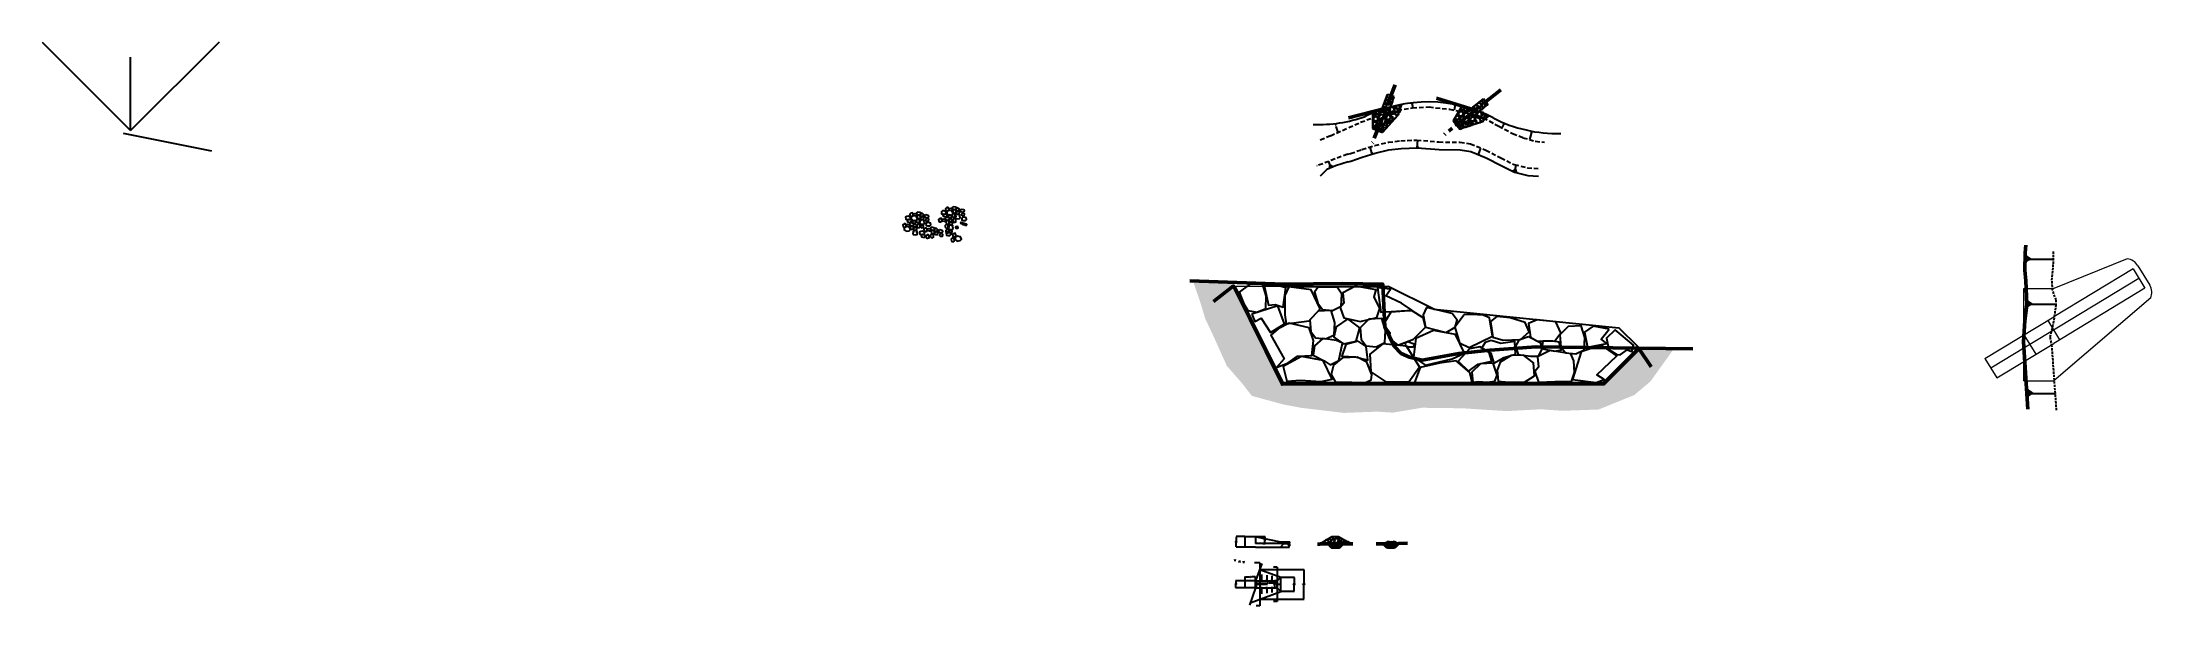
# Model space of a CAD drawing. Header units: feet. Extents: x -317 to 876, y 390 to 709.
import ezdxf

# ---------------------------------------------------------------- set-up
doc = ezdxf.new("R2010")
doc.units = ezdxf.units.FT
doc.header["$MEASUREMENT"] = 0
doc.linetypes.add('CENTERX2', pattern=[4, 2.5, -0.5, 0.5, -0.5])
doc.linetypes.add('HIDDEN', pattern=[0.375, 0.25, -0.125])
for name, color, linetype in [('1.Dims', 7, 'Continuous'), ('1.Ston.edge', 92, 'Continuous'), ('2.Dims', 7, 'Continuous'), ('Bad Key Hatch', 251, 'Continuous'), ('Earth Hatch', 104, 'Continuous'), ('Toe Of Bank', 7, 'HIDDEN'), ('Top Of Bank', 1, 'Continuous')]:
    doc.layers.add(name, color=color, linetype=linetype)
for name, color, linetype, lineweight in [('2.Tblk.Text.User', 7, 'Continuous', 18), ('Existing Ground', 94, 'Continuous', 50), ('Geotextile', 7, 'Continuous', 50), ('Tangent Line', 7, 'Continuous', 50)]:
    doc.layers.add(name, color=color, linetype=linetype, lineweight=lineweight)
doc.styles.add('2.notes.Dims', font='romans.shx', dxfattribs={"height": 0.078})
doc.dimstyles.get("Standard").update_dxf_attribs({"dimtxt": 11.9925, "dimasz": 0.18, "dimexe": 0.18, "dimexo": 0.0625, "dimgap": 0.09, "dimtad": 0, "dimtih": 1, "dimtoh": 1, "dimzin": 0, "dimdsep": 46, "dimtxsty": '2.notes.Dims', "dimcen": 0.09, "dimclrd": 256, "dimclre": 256, "dimclrt": 256, "dimadec": 0, "dimazin": 0, "dimtfac": 1, "dimtofl": 0, "dimtmove": 0, "dimatfit": 3, "dimfxl": 0, "dimtolj": 1, "dimtzin": 0, "dimlwd": -1, "dimlwe": -1, "dimarcsym": 0})

msp = doc.modelspace()

# ---------------------------------------------------------------- blocks, each defined once
blk = doc.blocks.new('*D2')
at = {"layer": '1.Dims', "ltscale": 5}
for p, q in [((383.3, 406.5), (390.9, 406.5)), ((390.8, 406.3), (390.8, 402.8)), ((383.3, 398.5), (390.9, 398.5)), ((390.8, 398.7), (390.8, 402.2))]:
    blk.add_line(p, q, dxfattribs=at)
for points in [[(390.7, 406.3), (390.8, 406.3), (390.8, 406.5)], [(390.7, 398.7), (390.8, 398.7), (390.8, 398.5)]]:
    blk.add_solid(points, dxfattribs=at)
at = {"layer": 'Defpoints', "color": 0, "ltscale": 5}
for p in [(383.2, 406.5), (383.2, 398.5), (390.8, 398.5)]:
    blk.add_point(p, dxfattribs=at)
at = {"layer": '1.Dims', "ltscale": 5, "insert": (390.8, 402.5), "char_height": 0.4, "attachment_point": 5, "style": '2.notes.Dims'}
blk.add_mtext("\\A1;8.00'", dxfattribs=at)
blk = doc.blocks.new('*D3')
at = {"layer": '1.Dims', "ltscale": 5}
for p, q in [((381.2, 404.5), (379.6, 404.5)), ((381.2, 400.5), (379.6, 400.5)), ((379.8, 404.3), (379.8, 402.8)), ((379.8, 400.7), (379.8, 402.2))]:
    blk.add_line(p, q, dxfattribs=at)
for points in [[(379.8, 404.3), (379.8, 404.3), (379.8, 404.5)], [(379.8, 400.7), (379.8, 400.7), (379.8, 400.5)]]:
    blk.add_solid(points, dxfattribs=at)
at = {"layer": 'Defpoints', "color": 0, "ltscale": 5}
for p in [(379.8, 400.5), (381.2, 404.5), (381.2, 400.5)]:
    blk.add_point(p, dxfattribs=at)
at = {"layer": '1.Dims', "ltscale": 5, "insert": (379.8, 402.5), "char_height": 0.4, "attachment_point": 5, "style": '2.notes.Dims'}
blk.add_mtext("\\A1;4.00'", dxfattribs=at)
blk = doc.blocks.new('*D4')
at = {"layer": '1.Dims', "ltscale": 5}
for p, q in [((371.4, 410.9), (396.4, 410.9)), ((396.2, 410.7), (396.2, 402.8)), ((371.4, 394.1), (396.4, 394.1)), ((396.2, 394.2), (396.2, 402.2))]:
    blk.add_line(p, q, dxfattribs=at)
for points in [[(396.2, 410.7), (396.3, 410.7), (396.2, 410.9)], [(396.2, 394.2), (396.3, 394.2), (396.2, 394.1)]]:
    blk.add_solid(points, dxfattribs=at)
at = {"layer": 'Defpoints', "color": 0, "ltscale": 5}
for p in [(371.3, 410.9), (371.3, 394.1), (396.2, 394.1)]:
    blk.add_point(p, dxfattribs=at)
at = {"layer": '1.Dims', "ltscale": 5, "insert": (396.2, 402.5), "char_height": 0.4, "attachment_point": 5, "style": '2.notes.Dims'}
blk.add_mtext("\\A1;16.86'", dxfattribs=at)
blk = doc.blocks.new('*D5')
at = {"layer": '1.Dims', "ltscale": 5}
for p, q in [((362.9, 404.5), (357.6, 404.5)), ((362.9, 400.5), (357.6, 400.5)), ((357.8, 404.3), (357.8, 402.8)), ((357.8, 400.7), (357.8, 402.2))]:
    blk.add_line(p, q, dxfattribs=at)
for points in [[(357.8, 404.3), (357.8, 404.3), (357.8, 404.5)], [(357.8, 400.7), (357.8, 400.7), (357.8, 400.5)]]:
    blk.add_solid(points, dxfattribs=at)
at = {"layer": 'Defpoints', "color": 0, "ltscale": 5}
for p in [(357.8, 400.5), (363, 404.5), (363, 400.5)]:
    blk.add_point(p, dxfattribs=at)
at = {"layer": '1.Dims', "ltscale": 5, "insert": (357.8, 402.5), "char_height": 0.4, "attachment_point": 5, "style": '2.notes.Dims'}
blk.add_mtext("\\A1;4.00'", dxfattribs=at)
blk = doc.blocks.new('*D6')
at = {"layer": '1.Dims', "ltscale": 5}
for p, q in [((363, 404.5), (363, 406.8)), ((363.2, 406.6), (365.2, 406.6)), ((368.8, 406.6), (366.8, 406.6)), ((369, 404.5), (369, 406.8))]:
    blk.add_line(p, q, dxfattribs=at)
for points in [[(363.2, 406.6), (363.2, 406.6), (363, 406.6)], [(368.8, 406.6), (368.8, 406.6), (369, 406.6)]]:
    blk.add_solid(points, dxfattribs=at)
at = {"layer": 'Defpoints', "color": 0, "ltscale": 5}
for p in [(363, 406.6), (363, 404.5), (369, 404.5)]:
    blk.add_point(p, dxfattribs=at)
at = {"layer": '1.Dims', "ltscale": 5, "insert": (366, 406.6), "char_height": 0.4, "attachment_point": 5, "style": '2.notes.Dims'}
blk.add_mtext("\\A1;6.00'", dxfattribs=at)
blk = doc.blocks.new('*D7')
at = {"layer": '1.Dims', "ltscale": 5}
for p, q in [((383, 426.5), (388.1, 426.5)), ((385, 425.5), (388.1, 425.5)), ((388, 426.7), (388, 426.8)), ((388, 425.3), (388, 425.1))]:
    blk.add_line(p, q, dxfattribs=at)
for points in [[(387.9, 426.7), (388, 426.7), (388, 426.5)], [(387.9, 425.3), (388, 425.3), (388, 425.5)]]:
    blk.add_solid(points, dxfattribs=at)
at = {"layer": 'Defpoints', "color": 0, "ltscale": 5}
for p in [(383, 426.5), (385, 425.5), (388, 426.5)]:
    blk.add_point(p, dxfattribs=at)
at = {"layer": '1.Dims', "ltscale": 5, "insert": (388, 426), "char_height": 0.4, "attachment_point": 5, "style": '2.notes.Dims'}
blk.add_mtext("\\A1;1.00'", dxfattribs=at)
blk = doc.blocks.new('*D8')
at = {"layer": '1.Dims', "ltscale": 5}
for p, q in [((383, 423.5), (388.1, 423.5)), ((385.1, 425.5), (388.1, 425.5)), ((388, 425.3), (388, 424.8)), ((388, 423.7), (388, 424.1))]:
    blk.add_line(p, q, dxfattribs=at)
for points in [[(387.9, 425.3), (388, 425.3), (388, 425.5)], [(387.9, 423.7), (388, 423.7), (388, 423.5)]]:
    blk.add_solid(points, dxfattribs=at)
at = {"layer": 'Defpoints', "color": 0, "ltscale": 5}
for p in [(383, 423.5), (385, 425.5), (388, 423.5)]:
    blk.add_point(p, dxfattribs=at)
at = {"layer": '1.Dims', "ltscale": 5, "insert": (388, 424.5), "char_height": 0.4, "attachment_point": 5, "style": '2.notes.Dims'}
blk.add_mtext("\\A1;2.00'", dxfattribs=at)
blk = doc.blocks.new('*D9')
at = {"layer": '1.Dims', "ltscale": 5}
for p, q in [((362.9, 429.5), (357.9, 429.5)), ((358, 429.3), (358, 426.8)), ((362.9, 423.5), (357.9, 423.5)), ((358, 423.7), (358, 426.1))]:
    blk.add_line(p, q, dxfattribs=at)
for points in [[(358, 429.3), (358.1, 429.3), (358, 429.5)], [(358, 423.7), (358.1, 423.7), (358, 423.5)]]:
    blk.add_solid(points, dxfattribs=at)
at = {"layer": 'Defpoints', "color": 0, "ltscale": 5}
for p in [(363, 429.5), (358, 423.5), (363, 423.5)]:
    blk.add_point(p, dxfattribs=at)
at = {"layer": '1.Dims', "ltscale": 5, "insert": (358, 426.5), "char_height": 0.4, "attachment_point": 5, "style": '2.notes.Dims'}
blk.add_mtext("\\A1;6.00'", dxfattribs=at)
blk = doc.blocks.new('*D10')
at = {"layer": '1.Dims', "ltscale": 5}
for p, q in [((369, 429.5), (374.4, 429.5)), ((374.2, 429.3), (374.2, 427.8)), ((373, 425.5), (374.4, 425.5)), ((374.2, 425.7), (374.2, 427.1))]:
    blk.add_line(p, q, dxfattribs=at)
for points in [[(374.2, 429.3), (374.2, 429.3), (374.2, 429.5)], [(374.2, 425.7), (374.2, 425.7), (374.2, 425.5)]]:
    blk.add_solid(points, dxfattribs=at)
at = {"layer": 'Defpoints', "color": 0, "ltscale": 5}
for p in [(369, 429.5), (374.2, 429.5), (373, 425.5)]:
    blk.add_point(p, dxfattribs=at)
at = {"layer": '1.Dims', "ltscale": 5, "insert": (374.2, 427.5), "char_height": 0.4, "attachment_point": 5, "style": '2.notes.Dims'}
blk.add_mtext("\\A1;4.00'", dxfattribs=at)
blk = doc.blocks.new('*D11')
at = {"layer": '1.Dims', "ltscale": 5}
for p, q in [((369.2, 404.4), (369.2, 403)), ((369.4, 403.2), (374.8, 403.2)), ((381, 403.2), (376.7, 403.2)), ((381.2, 404.4), (381.2, 403))]:
    blk.add_line(p, q, dxfattribs=at)
for points in [[(369.4, 403.3), (369.4, 403.2), (369.2, 403.2)], [(381, 403.3), (381, 403.2), (381.2, 403.2)]]:
    blk.add_solid(points, dxfattribs=at)
at = {"layer": 'Defpoints', "color": 0, "ltscale": 5}
for p in [(369.2, 404.5), (381.2, 404.5), (381.2, 403.2)]:
    blk.add_point(p, dxfattribs=at)
at = {"layer": '1.Dims', "ltscale": 5, "insert": (375.7, 403.2), "char_height": 0.4, "attachment_point": 5, "style": '2.notes.Dims'}
blk.add_mtext("\\A1;12.00'", dxfattribs=at)

# ---------------------------------------------------------------- dimensions: what is measured, and where the dimension line sits
at = {"layer": '1.Dims', "ltscale": 5}
for base, p1, p2, picture, middle in [((358.034, 423.471), (362.976, 429.471), (362.976, 423.471), '*D9', (358.034, 426.471)), ((374.195, 429.471), (372.976, 425.471), (368.976, 429.471), '*D10', (374.195, 427.471)), ((387.954, 426.471), (384.976, 425.471), (382.976, 426.471), '*D7', (387.954, 425.971)), ((387.954, 423.471), (385.039, 425.471), (382.976, 423.471), '*D8', (387.954, 424.471)), ((396.232, 394.056), (371.316, 410.915), (371.316, 394.056), '*D4', (396.232, 402.486)), ((390.768, 398.486), (383.226, 406.486), (383.226, 398.486), '*D2', (390.768, 402.486)), ((357.781, 400.486), (362.976, 404.486), (362.976, 400.486), '*D5', (357.781, 402.486)), ((379.813, 400.486), (381.226, 404.486), (381.226, 400.486), '*D3', (379.813, 402.486))]:
    dim = msp.add_linear_dim(base=base, p1=p1, p2=p2, angle=90, dimstyle='Standard', override={"dimpost": "'"}, dxfattribs=at)
    dim.commit()
    dim.dimension.update_dxf_attribs({"geometry": picture, "text_midpoint": middle})
dim = msp.add_linear_dim(base=(362.976, 406.6), p1=(368.976, 404.486), p2=(362.976, 404.486), dimstyle='Standard', override={"dimpost": "'"}, dxfattribs=at)
dim.commit()
dim.dimension.update_dxf_attribs({"geometry": '*D6', "text_midpoint": (365.976, 406.6)})
dim = msp.add_linear_dim(base=(381.226, 403.228), p1=(369.226, 404.486), p2=(381.226, 404.486), dimstyle='Standard', override={"dimpost": "'"}, dxfattribs=at)
dim.commit()
dim.dimension.update_dxf_attribs({"geometry": '*D11', "text_midpoint": (375.733, 403.228), "dimtype": 160})

# ---------------------------------------------------------------- hatches: boundary and pattern name
at = {"ltscale": 5}
for points in [[(356.839, 416.083), (357.839, 416.083, -0.41421356), (357.339, 416.583, -0.41421356)], [(360.418, 415.314), (359.418, 415.314, -0.41421356), (359.918, 414.814, -0.41421356)], [(362.214, 415.497, -0.41421356), (361.714, 414.997), (362.714, 414.997, -0.41421356)], [(369.226, 402.986), (369.226, 401.986, -0.41421356), (369.726, 402.486, -0.41421356)], [(371.726, 404.486), (372.726, 404.486, -0.41421356), (372.226, 404.986, -0.41421356)], [(372.726, 400.486), (371.726, 400.486, -0.41421356), (372.226, 399.986, -0.41421356)], [(374.726, 404.486), (375.726, 404.486, -0.41421356), (375.226, 404.986, -0.41421356)], [(375.726, 400.486), (374.726, 400.486, -0.41421356), (375.226, 399.986, -0.41421356)], [(377.726, 404.486), (378.726, 404.486, -0.41421356), (378.226, 404.986, -0.41421356)], [(378.726, 400.486), (377.726, 400.486, -0.41421356), (378.226, 399.986, -0.41421356)], [(381.226, 402.986), (381.226, 401.986, -0.41421356), (381.726, 402.486, -0.41421356)]]:
    msp.add_hatch(color=256, dxfattribs=at).paths.add_polyline_path(points)
at = {"layer": '2.Dims', "ltscale": 5}
for points in [[(439.46, 668.831), (439.825, 669.778, -0.41421356), (439.169, 669.487, -0.41421356)], [(443.102, 671.234), (442.155, 671.598, -0.41421356), (442.447, 670.943, -0.41421356)], [(443.611, 668.321), (443.247, 667.374, -0.41421356), (443.902, 667.665, -0.41421356)], [(486.436, 667.939), (487.229, 668.572, -0.41421356), (486.516, 668.652, -0.41421356)], [(488.816, 669.836), (489.609, 670.468, -0.41421356), (488.896, 670.548, -0.41421356)], [(493.172, 670.065), (492.54, 670.858, -0.41421356), (492.46, 670.146, -0.41421356)], [(437.275, 663.152), (437.639, 664.098, -0.41421356), (436.984, 663.807, -0.41421356)], [(438.73, 659.874), (437.784, 660.239, -0.41421356), (438.075, 659.583, -0.41421356)], [(438.368, 665.992), (438.732, 666.938, -0.41421356), (438.076, 666.647, -0.41421356)], [(441.425, 662.641), (441.061, 661.695, -0.41421356), (441.717, 661.986, -0.41421356)], [(442.518, 665.481), (442.154, 664.534, -0.41421356), (442.809, 664.826, -0.41421356)], [(483.653, 662.48), (483.021, 663.273, -0.41421356), (482.941, 662.56, -0.41421356)], [(484.056, 666.043), (484.849, 666.675, -0.41421356), (484.137, 666.756, -0.41421356)], [(487.378, 663.502), (486.584, 662.87, -0.41421356), (487.297, 662.79, -0.41421356)], [(489.758, 665.399), (488.964, 664.766, -0.41421356), (489.677, 664.686, -0.41421356)], [(492.137, 667.295), (491.344, 666.663, -0.41421356), (492.057, 666.582, -0.41421356)]]:
    msp.add_hatch(color=256, dxfattribs=at).paths.add_polyline_path(points)
at = {"layer": 'Earth Hatch', "ltscale": 5}
h = msp.add_hatch(dxfattribs=at)
h.set_pattern_fill('EARTH', color=256, scale=16, style=0)
h.paths.add_polyline_path([(383.759, 515.71), (356, 572.152), (352, 572.502), (342, 572.895), (333.867, 573.203), (337.97, 561.115), (340.484, 552.746), (345.512, 542.016), (352.694, 525.998), (361.434, 516.018), (366.836, 509.016), (384.504, 504.201), (394.433, 502.305), (418.818, 499.387), (437.899, 500.108), (446.514, 499.525), (463.014, 502.296), (485.939, 502.005), (510.907, 500.4), (530.277, 501.449), (542.251, 500.574), (562.839, 501.303), (582.989, 509.473), (592.188, 517.205), (605.143, 535.314), (585.69, 535.922), (565.31, 515.849), (444.009, 515.545)])
at = {"layer": 'Top Of Bank', "ltscale": 5}
for points in [[(457.708, 672.773, -0.15310671), (458.666, 674.825), (456.202, 674.494, -0.15469011)], [(481.428, 671.793, -0.15310671), (482.882, 673.529), (480.416, 673.844, -0.15469011)], [(414.382, 661.186, -0.15310671), (415.343, 663.236), (412.879, 662.91, -0.15469011)], [(508.684, 661.553, -0.15310671), (510.586, 662.783), (508.322, 663.811, -0.15469011)], [(524.564, 656.915, -0.15310671), (526.144, 658.538), (523.709, 659.036, -0.15469011)], [(434.374, 647.589, -0.15310671), (433.806, 645.396), (436.168, 646.17, -0.15469011)], [(460.481, 651.234, -0.15310671), (459.284, 649.311), (461.77, 649.344, -0.15469011)], [(495.61, 647.151, -0.15310671), (493.737, 645.878), (496.023, 644.901, -0.15469011)], [(410.987, 639.822, -0.15310671), (410.626, 637.586), (412.906, 638.577, -0.15469011)], [(804, 588.983), (803.84, 584.166, -0.16362255), (807.165, 586.337, -0.08978019)], [(804.739, 563.581), (804.847, 560.635), (804.644, 558.75, -0.16186349), (807.944, 560.888, -0.09113721)], [(808.302, 510.411, -0.10644963), (804.666, 513.659), (805.002, 508.273, -0.16186349)]]:
    msp.add_hatch(color=256, dxfattribs=at).paths.add_polyline_path(points)
h = msp.add_hatch(color=256, dxfattribs=at)
h.paths.add_polyline_path([(515.836, 637.483, -0.16699426), (514.002, 636.145), (515.358, 635.449)])
h.paths.add_polyline_path([(515.836, 637.483), (515.358, 635.449), (516.515, 635.177, -0.1261157)])

# ---------------------------------------------------------------- linework, layer by layer
at = {"ltscale": 5}
for p, q in [((-316.903, 709.028), (-266.903, 659.028)), ((-216.903, 709.028), (-266.903, 659.028)), ((-266.903, 659.028), (-266.903, 700.545)), ((444.613, 670.924), (444.522, 670.687)), ((494.319, 669.033), (494.12, 668.875)), ((-271.196, 657.617), (-221.196, 647.617)), ((357.281, 570.86), (384.501, 516.421)), ((384.501, 570.86), (443.903, 570.86)), ((469.63, 557.997), (443.903, 570.86)), ((469.63, 557.997), (574.378, 547.522)), ((585.394, 536.506), (574.378, 547.522)), ((585.394, 536.506), (565.309, 516.421)), ((565.309, 516.421), (384.501, 516.421)), ((368.976, 429.471), (368.976, 425.471)), ((369.226, 429.221), (382.976, 426.471)), ((356.839, 416.083), (356.839, 416.083)), ((356.839, 416.083), (357.839, 416.083)), ((360.418, 415.314), (359.418, 415.314)), ((360.418, 415.314), (360.418, 415.314)), ((361.714, 414.997), (361.714, 414.997)), ((361.714, 414.997), (362.714, 414.997)), ((372.516, 414.213), (368.976, 404.486)), ((372.226, 407.985), (372.226, 404.986)), ((375.226, 407.576), (375.226, 404.986)), ((378.226, 407.167), (378.226, 404.986)), ((362.976, 404.486), (362.976, 400.486)), ((368.976, 404.486), (362.976, 404.486)), ((368.976, 400.486), (365.436, 390.758)), ((368.976, 400.486), (368.976, 404.486)), ((368.976, 404.486), (369.226, 404.486)), ((369.226, 400.486), (368.976, 400.486)), ((369.226, 404.486), (381.226, 404.486)), ((369.226, 404.486), (369.226, 400.486)), ((369.226, 402.986), (369.226, 402.986)), ((369.226, 402.986), (369.226, 401.986)), ((369.226, 402.486), (375.733, 402.486)), ((369.226, 400.486), (381.226, 400.486)), ((371.726, 404.486), (371.726, 404.486)), ((371.726, 404.486), (372.726, 404.486)), ((372.726, 400.486), (371.726, 400.486)), ((372.226, 399.986), (372.226, 396.986)), ((372.726, 400.486), (372.726, 400.486)), ((374.726, 404.486), (374.726, 404.486)), ((374.726, 404.486), (375.726, 404.486)), ((375.726, 400.486), (374.726, 400.486)), ((375.226, 399.986), (375.226, 397.395)), ((375.726, 400.486), (375.726, 400.486)), ((377.726, 404.486), (377.726, 404.486)), ((377.726, 404.486), (378.726, 404.486)), ((378.726, 400.486), (377.726, 400.486)), ((378.226, 399.986), (378.226, 397.804)), ((378.726, 400.486), (378.726, 400.486)), ((381.226, 402.986), (381.226, 402.986)), ((381.226, 402.986), (381.226, 401.986)), ((381.226, 402.486), (383.226, 402.486))]:
    msp.add_line(p, q, dxfattribs=at)
for centre, start, end in [((356.839, 416.583), 270, 0), ((357.839, 416.583), 180, 270), ((359.418, 414.814), 0, 90), ((360.418, 414.814), 90, 180), ((361.714, 415.497), 270, 0), ((362.714, 415.497), 180, 270), ((369.726, 402.986), 180, 270), ((369.726, 401.986), 90, 180), ((371.726, 404.986), 270, 0), ((371.726, 399.986), 0, 90), ((372.726, 404.986), 180, 270), ((372.726, 399.986), 90, 180), ((374.726, 404.986), 270, 0), ((374.726, 399.986), 0, 90), ((375.726, 404.986), 180, 270), ((375.726, 399.986), 90, 180), ((377.726, 404.986), 270, 0), ((377.726, 399.986), 0, 90), ((378.726, 404.986), 180, 270), ((378.726, 399.986), 90, 180), ((381.726, 402.986), 180, 270), ((381.726, 401.986), 90, 180)]:
    msp.add_arc(centre, 0.5, start, end, dxfattribs=at)
at = {"layer": '1.Dims', "ltscale": 5}
for p, q in [((371.316, 414.672), (368.27, 414.672)), ((371.316, 414.672), (371.316, 390.299)), ((381.226, 412.186), (379.113, 412.186)), ((381.226, 412.186), (381.226, 392.785)), ((371.316, 390.299), (369.204, 390.299)), ((381.226, 392.785), (379.113, 392.785))]:
    msp.add_line(p, q, dxfattribs=at)
at = {"layer": '1.Ston.edge', "ltscale": 5}
for p, q in [((435.072, 668.893), (434.974, 660.168)), ((440.736, 672.145), (436.364, 660.785)), ((444.522, 670.687), (440.15, 659.328)), ((440.736, 672.145), (440.827, 672.381)), ((444.522, 670.687), (440.736, 672.145)), ((440.827, 672.381), (443.578, 679.53)), ((440.827, 672.381), (444.613, 670.924)), ((447.364, 678.073), (443.578, 679.53)), ((444.613, 670.924), (447.364, 678.073)), ((449.3, 667.598), (451.717, 673.879)), ((485.522, 672.875), (480.561, 664.634)), ((491.592, 672.048), (482.073, 664.463)), ((494.12, 668.875), (484.601, 661.29)), ((491.592, 672.048), (491.79, 672.206)), ((494.12, 668.875), (491.592, 672.048)), ((491.79, 672.206), (497.781, 676.98)), ((491.79, 672.206), (494.319, 669.033)), ((494.319, 669.033), (500.309, 673.807)), ((500.309, 673.807), (497.781, 676.98)), ((436.364, 660.785), (434.974, 660.168)), ((434.974, 660.168), (440.768, 657.938)), ((436.364, 660.785), (440.15, 659.328)), ((440.15, 659.328), (440.768, 657.938)), ((449.3, 667.598), (440.768, 657.938)), ((480.561, 664.634), (484.43, 659.778)), ((482.073, 664.463), (480.561, 664.634)), ((482.073, 664.463), (484.601, 661.29)), ((496.678, 663.792), (484.43, 659.778)), ((484.601, 661.29), (484.43, 659.778)), ((496.678, 663.792), (501.066, 667.289)), ((362.976, 429.471), (368.976, 429.471)), ((362.976, 429.471), (362.976, 423.471)), ((368.976, 423.471), (362.976, 423.471)), ((384.976, 425.471), (368.976, 425.471)), ((368.976, 423.471), (382.976, 423.471)), ((382.976, 426.471), (384.976, 425.471)), ((382.976, 423.471), (384.976, 425.471)), ((412.056, 429.221), (405.394, 425.336)), ((410.056, 425.471), (405.394, 425.336)), ((410.056, 425.471), (412.056, 423.471)), ((416.056, 429.221), (412.056, 429.221)), ((412.056, 423.471), (416.056, 423.471)), ((416.056, 429.221), (422.365, 425.541)), ((418.056, 425.471), (416.056, 423.471)), ((422.365, 425.541), (418.056, 425.471)), ((441.404, 425.471), (443.404, 426.471)), ((441.404, 425.471), (443.404, 423.471)), ((441.404, 425.471), (449.404, 425.471)), ((443.404, 426.471), (447.404, 426.471)), ((443.404, 423.471), (447.404, 423.471)), ((449.404, 425.471), (447.404, 426.471)), ((449.404, 425.471), (447.404, 423.471)), ((371.316, 410.915), (383.226, 406.486)), ((381.226, 404.486), (383.226, 406.486)), ((383.226, 398.486), (383.226, 406.486)), ((368.976, 400.486), (362.976, 400.486)), ((365.903, 392.042), (383.226, 398.486)), ((381.226, 400.486), (381.226, 404.486)), ((381.226, 400.486), (383.226, 398.486))]:
    msp.add_line(p, q, dxfattribs=at)
at = {"layer": '2.Dims', "ltscale": 5}
for p, q in [((439.169, 669.487), (438.46, 669.76)), ((439.46, 668.831), (439.825, 669.778)), ((439.46, 668.831), (439.46, 668.831)), ((442.629, 671.416), (440.258, 665.257)), ((443.102, 671.234), (442.155, 671.598)), ((443.102, 671.234), (443.102, 671.234)), ((443.611, 668.321), (443.247, 667.374)), ((443.611, 668.321), (443.611, 668.321)), ((486.516, 668.652), (484.879, 670.707)), ((486.436, 667.939), (487.229, 668.572)), ((486.436, 667.939), (486.436, 667.939)), ((492.856, 670.462), (487.695, 666.349)), ((488.896, 670.548), (488.422, 671.143)), ((488.816, 669.836), (489.609, 670.468)), ((488.816, 669.836), (488.816, 669.836)), ((493.172, 670.065), (492.54, 670.858)), ((493.172, 670.065), (493.172, 670.065)), ((438.076, 666.647), (435.624, 667.591)), ((436.984, 663.807), (435.951, 664.205)), ((437.275, 663.152), (437.639, 664.098)), ((437.275, 663.152), (437.275, 663.152)), ((438.73, 659.874), (437.784, 660.239)), ((438.257, 660.057), (437.893, 659.11)), ((438.368, 665.992), (438.732, 666.938)), ((438.368, 665.992), (438.368, 665.992)), ((438.73, 659.874), (438.73, 659.874)), ((441.425, 662.641), (441.061, 661.695)), ((441.425, 662.641), (441.425, 662.641)), ((442.749, 661.588), (441.717, 661.986)), ((442.518, 665.481), (442.154, 664.534)), ((442.518, 665.481), (442.518, 665.481)), ((445.262, 663.882), (442.809, 664.826)), ((446.742, 666.573), (443.902, 667.665)), ((483.337, 662.876), (482.544, 662.244)), ((483.653, 662.48), (483.021, 663.273)), ((484.137, 666.756), (483.447, 667.621)), ((483.653, 662.48), (483.653, 662.48)), ((484.056, 666.043), (484.849, 666.675)), ((484.056, 666.043), (484.056, 666.043)), ((487.378, 663.502), (486.584, 662.87)), ((487.987, 661.924), (487.297, 662.79)), ((487.378, 663.502), (487.378, 663.502)), ((489.758, 665.399), (488.964, 664.766)), ((491.314, 662.631), (489.677, 664.686)), ((489.758, 665.399), (489.758, 665.399)), ((492.137, 667.295), (491.344, 666.663)), ((493.953, 664.203), (492.057, 666.582)), ((492.137, 667.295), (492.137, 667.295))]:
    msp.add_line(p, q, dxfattribs=at)
for centre, start, end in [((439.351, 669.96), 248.950926, 338.950926), ((438.987, 669.014), 338.950926, 68.950926), ((441.973, 671.125), 338.950926, 68.950926), ((442.92, 670.761), 68.950926, 158.950926), ((444.085, 668.139), 158.950926, 248.950926), ((486.12, 668.336), 308.549215, 38.549215), ((486.913, 668.968), 218.549215, 308.549215), ((488.5, 670.232), 308.549215, 38.549215), ((489.293, 670.864), 218.549215, 308.549215), ((492.144, 670.542), 308.549215, 38.549215), ((492.776, 669.749), 38.549215, 128.549215), ((437.166, 664.281), 248.950926, 338.950926), ((436.801, 663.334), 338.950926, 68.950926), ((437.602, 659.765), 338.950926, 68.950926), ((438.548, 659.401), 68.950926, 158.950926), ((438.259, 667.12), 248.950926, 338.950926), ((437.894, 666.174), 338.950926, 68.950926), ((441.534, 661.512), 68.950926, 158.950926), ((441.899, 662.459), 158.950926, 248.950926), ((442.627, 664.352), 68.950926, 158.950926), ((442.992, 665.299), 158.950926, 248.950926), ((443.72, 667.192), 68.950926, 158.950926), ((482.624, 662.957), 308.549215, 38.549215), ((483.257, 662.164), 38.549215, 128.549215), ((483.74, 666.44), 308.549215, 38.549215), ((484.533, 667.072), 218.549215, 308.549215), ((486.901, 662.474), 38.549215, 128.549215), ((487.694, 663.106), 128.549215, 218.549215), ((489.28, 664.37), 38.549215, 128.549215), ((490.074, 665.002), 128.549215, 218.549215), ((491.66, 666.266), 38.549215, 128.549215), ((492.453, 666.898), 128.549215, 218.549215)]:
    msp.add_arc(centre, 0.507, start, end, dxfattribs=at)
at = {"layer": '2.Tblk.Text.User', "ltscale": 5}
for p, q in [((861.596, 586.442), (820.097, 569.772)), ((868.27, 575.439), (784.587, 524.684)), ((864.933, 580.94), (820.097, 553.747)), ((864.933, 580.94), (871.607, 569.937)), ((867.684, 582.609), (874.357, 571.605)), ((384.501, 570.86), (357.281, 570.86)), ((803.271, 517.443), (803.271, 569.772)), ((803.271, 569.772), (820.097, 569.772)), ((871.607, 569.937), (820.097, 538.696)), ((874.943, 564.435), (820.097, 517.443)), ((781.25, 530.185), (820.097, 553.747)), ((816.76, 551.723), (823.434, 540.719)), ((787.924, 519.182), (820.097, 538.696)), ((803.271, 543.542), (809.945, 532.538)), ((781.25, 530.185), (787.924, 519.182)), ((803.271, 517.443), (820.097, 517.443))]:
    msp.add_line(p, q, dxfattribs=at)
for centre, start, end in [((860.927, 578.629), 30.500529, 85.104718), ((867.705, 567.453), 337.370427, 31.974616)]:
    msp.add_arc(centre, 7.842, start, end, dxfattribs=at)
at = {"layer": 'Bad Key Hatch', "ltscale": 5}
for points in [[(436.023, 668.454), (435.2, 667.906), (435.018, 667.176), (435.718, 666.689), (436.601, 666.872), (436.875, 667.815), (436.023, 668.454)], [(435.723, 670.145), (435.123, 669.546), (435.195, 668.707), (435.531, 668.275), (436.251, 668.203), (436.851, 668.491), (436.899, 669.354), (436.635, 670.193), (435.723, 670.145)], [(437.635, 668.427), (436.855, 668.19), (436.617, 667.715), (436.923, 667.037), (437.737, 666.969), (438.348, 667.105), (438.586, 667.512), (438.484, 668.02), (437.635, 668.427)], [(438.044, 670.162), (437.222, 669.614), (437.039, 668.884), (437.74, 668.397), (438.623, 668.579), (438.897, 669.523), (438.044, 670.162)], [(439.574, 667.944), (438.236, 667.241), (438.166, 666.044), (439.363, 665.27), (440.983, 665.481), (441.758, 666.326), (441.124, 667.663), (439.574, 667.944)], [(438.98, 670.67), (438.37, 670.48), (438.18, 670.099), (438.408, 669.681), (439.437, 669.528), (440.046, 669.566), (440.351, 669.871), (439.97, 670.442), (438.98, 670.67)], [(438.817, 668.665), (438.438, 668.497), (438.48, 668.118), (438.986, 667.991), (439.618, 667.991), (439.787, 668.286), (438.817, 668.665)], [(440.627, 670.414), (439.737, 669.954), (439.799, 669.219), (439.553, 668.912), (439.799, 668.177), (440.964, 667.932), (442.13, 668.207), (442.345, 668.851), (441.946, 669.679), (442.099, 670.169), (440.627, 670.414)], [(443.5, 671.202), (443.157, 672.116), (442.471, 672.458), (441.442, 672.42), (440.795, 671.887), (440.642, 671.24), (441.061, 670.517), (442.585, 670.327), (443.271, 670.403), (443.462, 670.86), (443.5, 671.202)], [(441.766, 674.205), (441.166, 673.606), (441.238, 672.767), (441.574, 672.336), (442.294, 672.264), (442.893, 672.551), (442.941, 673.414), (442.677, 674.253), (441.766, 674.205)], [(443.173, 668.076), (441.835, 667.372), (441.765, 666.176), (442.962, 665.402), (444.582, 665.613), (445.357, 666.458), (444.723, 667.795), (443.173, 668.076)], [(442.932, 676.291), (442.171, 675.834), (441.957, 675.256), (442.018, 674.495), (442.749, 674.161), (443.937, 674.191), (444.576, 674.86), (444.516, 675.773), (443.815, 676.321), (442.932, 676.291)], [(443.567, 670.508), (442.677, 670.048), (442.739, 669.312), (442.493, 669.006), (442.739, 668.27), (443.905, 668.025), (445.07, 668.301), (445.285, 668.945), (444.886, 669.772), (445.04, 670.262), (443.567, 670.508)], [(443.573, 677.977), (442.75, 677.429), (442.568, 676.699), (443.268, 676.212), (444.151, 676.394), (444.425, 677.338), (443.573, 677.977)], [(443.235, 673.652), (442.728, 672.789), (443.172, 672.2), (443.128, 671.809), (443.728, 671.318), (444.845, 671.733), (445.684, 672.588), (445.522, 673.247), (444.743, 673.734), (444.611, 674.231), (443.235, 673.652)], [(443.811, 679.212), (443.406, 678.976), (443.202, 678.264), (443.444, 678.177), (444.305, 677.453), (444.711, 677.332), (445.165, 678.531), (445.006, 678.938), (443.811, 679.212)], [(445.39, 675.456), (444.568, 674.908), (444.385, 674.178), (445.086, 673.691), (445.969, 673.873), (446.243, 674.817), (445.39, 675.456)], [(445.8, 672.191), (444.91, 671.731), (444.972, 670.996), (444.726, 670.689), (444.972, 669.954), (446.137, 669.708), (447.303, 669.984), (447.518, 670.628), (447.119, 671.455), (447.272, 671.946), (445.8, 672.191)], [(445.355, 676.995), (444.755, 676.396), (444.827, 675.557), (445.163, 675.126), (445.883, 675.054), (446.482, 675.341), (446.53, 676.204), (446.267, 677.043), (445.355, 676.995)], [(445.612, 678.661), (445.059, 678.259), (445.174, 677.453), (445.466, 676.988), (446.212, 677.056), (446.739, 676.821), (446.974, 678.093), (446.236, 678.458), (445.612, 678.661)], [(446.595, 668.775), (445.257, 668.072), (445.187, 666.875), (446.384, 666.101), (448.004, 666.312), (448.779, 667.157), (448.145, 668.494), (446.595, 668.775)], [(446.393, 670.005), (445.571, 669.457), (445.388, 668.727), (446.089, 668.24), (446.972, 668.423), (447.246, 669.366), (446.393, 670.005)], [(447.305, 672.781), (446.695, 672.59), (446.505, 672.21), (446.733, 671.791), (447.762, 671.639), (448.372, 671.677), (448.676, 671.981), (448.296, 672.552), (447.305, 672.781)], [(447.993, 671.549), (447.393, 670.949), (447.465, 670.11), (447.801, 669.679), (448.52, 669.607), (449.12, 669.895), (449.168, 670.758), (448.904, 671.597), (447.993, 671.549)], [(448.264, 669.549), (447.59, 669.17), (447.758, 668.286), (449.233, 667.907), (449.866, 668.286), (449.992, 668.791), (449.655, 669.254), (448.264, 669.549)], [(449.159, 673.226), (448.559, 672.626), (448.631, 671.787), (448.967, 671.356), (449.687, 671.284), (450.286, 671.572), (450.334, 672.435), (450.07, 673.274), (449.159, 673.226)], [(450.042, 671.313), (449.22, 670.765), (449.037, 670.035), (449.738, 669.548), (450.621, 669.731), (450.895, 670.674), (450.042, 671.313)], [(450.473, 673.517), (450.174, 673.217), (450.21, 672.797), (450.378, 672.582), (450.737, 672.546), (451.037, 672.69), (451.061, 673.121), (450.929, 673.54), (450.473, 673.517)], [(483.115, 668.356), (482.715, 668.298), (482.511, 667.783), (482.766, 667.511), (483.304, 667.22), (483.715, 667.296), (483.895, 667.727), (483.511, 668.197), (483.115, 668.356)], [(485.21, 669.568), (483.862, 669.187), (483.599, 668.072), (484.01, 667.44), (485.833, 667.298), (486.312, 668.531), (486.225, 669.216), (485.541, 669.715), (485.21, 669.568)], [(485.659, 671.25), (484.673, 671.194), (484.146, 670.656), (484.504, 669.882), (485.358, 669.593), (486.072, 670.267), (485.659, 671.25)], [(486.257, 672.86), (485.436, 672.647), (485.074, 671.887), (485.145, 671.344), (485.729, 670.918), (486.392, 670.863), (486.87, 671.583), (487.067, 672.44), (486.257, 672.86)], [(487.037, 670.411), (486.243, 670.601), (485.798, 670.312), (485.719, 669.572), (486.387, 669.101), (486.982, 668.909), (487.393, 669.14), (487.563, 669.63), (487.037, 670.411)], [(488.465, 669.013), (486.955, 669.083), (486.288, 668.087), (486.929, 666.814), (488.433, 666.176), (489.529, 666.512), (489.659, 667.986), (488.465, 669.013)], [(488.212, 671.88), (487.226, 671.824), (486.699, 671.287), (487.056, 670.512), (487.911, 670.223), (488.624, 670.898), (488.212, 671.88)], [(488.62, 670.642), (487.764, 670.065), (487.609, 669.716), (487.981, 669.351), (488.526, 669.032), (489.006, 670.115), (488.62, 670.642)], [(489.331, 671.665), (488.709, 671.809), (488.352, 671.578), (488.638, 671.094), (489.148, 670.449), (489.693, 670.173), (490.11, 670.282), (490.07, 670.967), (489.331, 671.665)], [(490.623, 670.611), (489.623, 670.664), (489.303, 669.999), (488.936, 669.859), (488.776, 669.1), (489.657, 668.299), (490.802, 667.947), (491.313, 668.393), (491.388, 669.309), (491.769, 669.654), (490.623, 670.611)], [(493.499, 669.836), (493.666, 670.798), (493.248, 671.44), (492.341, 671.928), (491.513, 671.796), (491.054, 671.315), (491.049, 670.479), (492.268, 669.544), (492.898, 669.263), (493.293, 669.56), (493.499, 669.836)], [(493.206, 669.203), (492.206, 669.257), (491.887, 668.591), (491.52, 668.451), (491.359, 667.693), (492.241, 666.891), (493.386, 666.539), (493.897, 666.986), (493.971, 667.901), (494.177, 668.284), (493.206, 669.203)], [(493.523, 673.304), (492.703, 673.091), (492.34, 672.331), (492.412, 671.789), (492.996, 671.362), (493.659, 671.307), (494.137, 672.027), (494.334, 672.884), (493.523, 673.304)], [(494.511, 672.084), (493.636, 671.596), (493.721, 670.862), (493.486, 670.548), (493.755, 669.821), (494.928, 669.613), (496.084, 669.927), (496.278, 670.577), (495.853, 671.391), (495.99, 671.886), (494.511, 672.084)], [(495.584, 674.512), (494.697, 674.504), (494.22, 674.113), (493.888, 673.426), (494.349, 672.768), (495.389, 672.193), (496.279, 672.447), (496.689, 673.265), (496.362, 674.092), (495.584, 674.512)], [(495.983, 669.525), (494.983, 669.579), (494.664, 668.913), (494.297, 668.773), (494.137, 668.015), (495.018, 667.213), (496.163, 666.861), (496.674, 667.308), (496.749, 668.223), (496.621, 668.645), (495.983, 669.525)], [(496.99, 675.642), (496.004, 675.586), (495.477, 675.049), (495.835, 674.274), (496.689, 673.985), (497.402, 674.66), (496.99, 675.642)], [(497.235, 672.385), (496.296, 672.492), (495.769, 671.955), (496.126, 671.18), (496.981, 670.891), (497.694, 671.566), (497.235, 672.385)], [(497.175, 668.478), (496.798, 667.29), (496.367, 666.888), (496.438, 666.346), (497.022, 665.92), (497.685, 665.864), (498.163, 666.584), (498.743, 667.752), (497.175, 668.478)], [(497.11, 669.422), (496.699, 669.315), (496.518, 668.935), (496.554, 668.664), (496.846, 668.451), (497.177, 668.423), (497.417, 668.783), (497.515, 669.212), (497.11, 669.422)], [(497.96, 674.268), (497.139, 674.055), (496.777, 673.295), (496.848, 672.753), (497.432, 672.326), (498.095, 672.271), (498.573, 672.991), (498.77, 673.848), (497.96, 674.268)], [(497.645, 676.564), (497.058, 676.231), (496.928, 675.854), (497.231, 675.126), (497.707, 674.613), (498.139, 674.799), (498.689, 675.422), (498.25, 676.317), (497.645, 676.564)], [(498.059, 668.629), (497.788, 668.834), (497.606, 668.454), (497.794, 668.272), (498.043, 668.132), (498.266, 667.942), (498.505, 668.302), (498.37, 668.442), (498.059, 668.629)], [(498.657, 675.013), (498.247, 674.906), (498.066, 674.526), (498.101, 674.255), (498.394, 674.042), (498.725, 674.014), (498.964, 674.374), (499.063, 674.803), (498.657, 675.013)], [(498.965, 668.228), (498.554, 668.122), (498.373, 667.742), (498.409, 667.471), (498.701, 667.257), (499.032, 667.23), (499.272, 667.59), (499.37, 668.018), (498.965, 668.228)], [(499.468, 674.578), (499.057, 674.472), (498.876, 674.092), (498.771, 673.314), (499.314, 673.055), (499.938, 673.333), (500.315, 673.919), (499.873, 674.368), (499.468, 674.578)], [(499.874, 667.868), (499.464, 667.762), (499.282, 667.382), (499.318, 667.11), (499.61, 666.897), (499.942, 666.87), (500.181, 667.23), (500.279, 667.658), (499.874, 667.868)], [(435.293, 664.67), (434.977, 664.417), (435.061, 663.87), (435.42, 663.765), (436.031, 663.786), (436.347, 664.06), (436.284, 664.523), (435.715, 664.733), (435.293, 664.67)], [(436.061, 661.592), (435.28, 661.355), (435.043, 660.88), (435.348, 660.202), (436.163, 660.134), (436.773, 660.27), (437.011, 660.676), (436.909, 661.185), (436.061, 661.592)], [(436.225, 664.056), (435.464, 663.6), (435.251, 663.022), (435.312, 662.261), (436.043, 661.926), (437.23, 661.957), (437.87, 662.626), (437.809, 663.539), (437.109, 664.087), (436.225, 664.056)], [(436.486, 666.776), (435.517, 665.765), (435.854, 664.67), (436.528, 664.333), (438.172, 665.133), (437.961, 666.439), (437.54, 666.986), (436.697, 667.07), (436.486, 666.776)], [(437.964, 660.363), (437.142, 659.815), (436.959, 659.085), (437.66, 658.598), (438.543, 658.781), (438.817, 659.724), (437.964, 660.363)], [(438.506, 662.735), (437.168, 662.032), (437.097, 660.835), (438.295, 660.061), (439.915, 660.272), (440.689, 661.117), (440.056, 662.454), (438.506, 662.735)], [(438.266, 664.984), (437.667, 664.385), (437.739, 663.546), (438.074, 663.114), (438.794, 663.042), (439.394, 663.33), (439.442, 664.193), (439.178, 665.032), (438.266, 664.984)], [(438.218, 665.76), (437.918, 665.461), (437.954, 665.041), (438.122, 664.826), (438.482, 664.79), (438.782, 664.933), (438.806, 665.365), (438.674, 665.784), (438.218, 665.76)], [(439.718, 660.116), (439.128, 659.863), (439.255, 658.895), (439.761, 658.6), (440.983, 658.642), (441.404, 659.19), (441.109, 660.116), (439.718, 660.116)], [(439.683, 663.556), (439.383, 663.256), (439.419, 662.837), (439.587, 662.621), (439.947, 662.585), (440.247, 662.729), (440.271, 663.16), (440.139, 663.58), (439.683, 663.556)], [(441.206, 665.744), (439.868, 665.04), (439.797, 663.844), (440.995, 663.07), (442.615, 663.281), (443.39, 664.126), (442.756, 665.463), (441.206, 665.744)], [(440.686, 660.959), (440.275, 660.685), (440.184, 660.32), (440.534, 660.076), (440.976, 660.168), (441.113, 660.639), (440.686, 660.959)], [(441.736, 663.024), (440.847, 662.565), (440.908, 661.829), (440.663, 661.523), (440.908, 660.787), (442.074, 660.542), (443.239, 660.818), (443.454, 661.461), (443.055, 662.289), (443.209, 662.779), (441.736, 663.024)], [(443.809, 663.31), (443.14, 662.959), (443.105, 662.36), (443.703, 661.973), (444.513, 662.079), (444.901, 662.501), (444.584, 663.17), (443.809, 663.31)], [(443.984, 664.814), (443.31, 664.435), (443.478, 663.55), (444.953, 663.171), (445.586, 663.55), (445.712, 664.056), (445.375, 664.519), (443.984, 664.814)], [(445.613, 666.422), (444.791, 665.874), (444.608, 665.144), (445.308, 664.657), (446.192, 664.84), (446.466, 665.783), (445.613, 666.422)], [(482.22, 665.312), (481.426, 665.502), (480.981, 665.213), (480.902, 664.474), (481.57, 664.003), (482.165, 663.811), (482.576, 664.042), (482.746, 664.532), (482.22, 665.312)], [(483.24, 663.289), (482.253, 663.233), (481.726, 662.695), (482.084, 661.921), (482.938, 661.631), (483.652, 662.306), (483.24, 663.289)], [(483.609, 667.354), (482.721, 667.346), (482.245, 666.955), (481.912, 666.268), (482.373, 665.61), (483.413, 665.035), (484.304, 665.289), (484.713, 666.107), (484.386, 666.934), (483.609, 667.354)], [(484.907, 665.061), (483.388, 665.022), (482.731, 664.135), (483.372, 662.862), (484.876, 662.224), (485.972, 662.56), (486.102, 664.034), (484.907, 665.061)], [(485.292, 661.69), (484.561, 662.265), (483.686, 662.029), (483.378, 661.227), (484.613, 659.921), (485.796, 660.435), (486.568, 661.155), (485.292, 661.69)], [(485.839, 667.122), (485.018, 666.908), (484.656, 666.148), (484.727, 665.606), (485.311, 665.18), (485.974, 665.124), (486.452, 665.844), (486.649, 666.702), (485.839, 667.122)], [(485.889, 662.425), (485.396, 662.397), (485.132, 662.129), (485.311, 661.741), (485.738, 661.597), (486.095, 661.934), (485.889, 662.425)], [(486.338, 665.173), (485.928, 665.066), (485.746, 664.686), (485.782, 664.415), (486.074, 664.202), (486.406, 664.174), (486.645, 664.534), (486.743, 664.963), (486.338, 665.173)], [(486.363, 667.708), (485.952, 667.601), (485.771, 667.221), (485.807, 666.95), (486.099, 666.737), (486.43, 666.709), (486.669, 667.069), (486.768, 667.498), (486.363, 667.708)], [(487.84, 663.676), (486.84, 663.729), (486.52, 663.064), (486.154, 662.924), (485.993, 662.165), (486.874, 661.364), (488.02, 661.011), (488.917, 661.526), (488.605, 662.374), (488.799, 662.772), (487.84, 663.676)], [(486.812, 664.377), (486.401, 664.27), (486.22, 663.89), (486.256, 663.619), (486.548, 663.406), (486.88, 663.378), (487.119, 663.738), (487.217, 664.167), (486.812, 664.377)], [(488.759, 666.29), (487.248, 666.36), (486.582, 665.364), (487.223, 664.09), (488.727, 663.452), (489.823, 663.789), (489.953, 665.263), (488.759, 666.29)], [(489.772, 662.966), (489.017, 663.001), (488.684, 662.503), (489.004, 661.866), (489.756, 661.547), (490.304, 661.715), (490.369, 662.452), (489.772, 662.966)], [(491.636, 667.305), (490.125, 667.376), (489.459, 666.379), (490.1, 665.106), (491.604, 664.468), (492.7, 664.804), (492.83, 666.278), (491.636, 667.305)], [(491.062, 664.39), (489.91, 664.096), (489.608, 663.248), (490.689, 662.174), (491.426, 662.181), (491.791, 662.553), (491.734, 663.123), (491.062, 664.39)], [(493.142, 664.015), (492.501, 664.589), (491.389, 664.05), (491.747, 663.276), (492.266, 662.604), (494.502, 663.336), (493.142, 664.015)], [(494.941, 666.177), (493.431, 666.247), (492.765, 665.251), (493.406, 663.977), (494.91, 663.339), (496.005, 663.676), (496.135, 665.15), (494.941, 666.177)], [(495.154, 667.139), (494.167, 667.625), (493.751, 666.762), (494.128, 666.457), (495.648, 665.821), (496.161, 666.6), (495.154, 667.139)], [(496.772, 666), (495.998, 666.014), (495.696, 665.166), (496.777, 664.093), (497.514, 664.1), (497.879, 664.471), (497.822, 665.042), (496.772, 666)], [(498.936, 667.603), (498.212, 666.565), (497.801, 665.913), (498.042, 665.253), (498.46, 665.355), (500.079, 666.561), (498.936, 667.603)], [(171.803, 610.527), (171.171, 610.022), (171.339, 608.927), (172.056, 608.717), (173.278, 608.759), (173.91, 609.306), (173.784, 610.232), (172.646, 610.654), (171.803, 610.527)], [(172.738, 608.779), (172.064, 608.4), (172.232, 607.515), (173.708, 607.136), (174.34, 607.515), (174.466, 608.021), (174.129, 608.484), (172.738, 608.779)], [(174.178, 612.389), (173.578, 611.79), (173.65, 610.951), (173.986, 610.519), (174.705, 610.447), (175.305, 610.735), (175.353, 611.598), (175.089, 612.437), (174.178, 612.389)], [(175.627, 610.843), (174.289, 610.139), (174.218, 608.943), (175.416, 608.169), (177.036, 608.38), (177.81, 609.224), (177.176, 610.561), (175.627, 610.843)], [(176.095, 608.276), (175.273, 607.729), (175.09, 606.998), (175.791, 606.511), (176.674, 606.694), (176.948, 607.637), (176.095, 608.276)], [(176.185, 611.982), (175.576, 611.791), (175.385, 611.411), (175.614, 610.992), (176.643, 610.84), (177.252, 610.878), (177.557, 611.182), (177.176, 611.753), (176.185, 611.982)], [(177.85, 608.881), (177.251, 608.282), (177.323, 607.443), (177.658, 607.011), (178.378, 606.939), (178.978, 607.227), (179.026, 608.09), (178.762, 608.929), (177.85, 608.881)], [(177.931, 612.938), (177.257, 612.559), (177.426, 611.675), (178.901, 611.296), (179.533, 611.675), (179.659, 612.18), (179.322, 612.644), (177.931, 612.938)], [(178.308, 611.127), (177.708, 610.528), (177.78, 609.689), (178.116, 609.257), (178.835, 609.185), (179.435, 609.473), (179.483, 610.336), (179.219, 611.175), (178.308, 611.127)], [(180.149, 608.539), (179.259, 608.08), (179.32, 607.344), (179.075, 607.038), (179.32, 606.302), (180.486, 606.057), (181.652, 606.333), (181.867, 606.976), (181.468, 607.804), (181.621, 608.294), (180.149, 608.539)], [(180.419, 612.312), (179.596, 611.764), (179.414, 611.034), (180.114, 610.547), (180.997, 610.73), (181.271, 611.673), (180.419, 612.312)], [(180.609, 610.451), (179.787, 609.903), (179.604, 609.173), (180.304, 608.686), (181.188, 608.868), (181.462, 609.812), (180.609, 610.451)], [(182.499, 611.389), (181.825, 611.01), (181.993, 610.125), (183.468, 609.747), (184.101, 610.125), (184.227, 610.631), (183.89, 611.094), (182.499, 611.389)], [(183.478, 609.507), (182.656, 608.959), (182.473, 608.229), (183.174, 607.742), (184.057, 607.925), (184.331, 608.868), (183.478, 609.507)], [(190.418, 609.396), (189.818, 608.797), (189.89, 607.958), (190.226, 607.526), (190.946, 607.454), (191.546, 607.742), (191.594, 608.605), (191.33, 609.444), (190.418, 609.396)], [(191.975, 613.593), (191.343, 613.087), (191.511, 611.992), (192.228, 611.782), (193.45, 611.824), (194.083, 612.371), (193.956, 613.298), (192.818, 613.719), (191.975, 613.593)], [(192.426, 608.988), (191.816, 608.798), (191.626, 608.417), (191.855, 607.999), (192.883, 607.846), (193.493, 607.885), (193.798, 608.189), (193.417, 608.76), (192.426, 608.988)], [(192.91, 611.844), (192.236, 611.465), (192.405, 610.581), (193.88, 610.202), (194.512, 610.581), (194.639, 611.086), (194.301, 611.549), (192.91, 611.844)], [(194.172, 609.945), (193.498, 609.566), (193.666, 608.682), (195.141, 608.303), (195.774, 608.682), (195.9, 609.187), (195.563, 609.65), (194.172, 609.945)], [(194.35, 615.454), (193.75, 614.855), (193.822, 614.016), (194.158, 613.585), (194.878, 613.513), (195.477, 613.8), (195.525, 614.663), (195.261, 615.502), (194.35, 615.454)], [(194.548, 608.134), (193.948, 607.534), (194.02, 606.695), (194.356, 606.264), (195.076, 606.192), (195.676, 606.48), (195.724, 607.343), (195.46, 608.182), (194.548, 608.134)], [(195.799, 613.908), (194.461, 613.204), (194.39, 612.008), (195.588, 611.234), (197.208, 611.445), (197.982, 612.29), (197.349, 613.627), (195.799, 613.908)], [(196.267, 611.342), (195.445, 610.794), (195.262, 610.064), (195.963, 609.577), (196.846, 609.759), (197.12, 610.703), (196.267, 611.342)], [(196.358, 615.047), (195.748, 614.857), (195.557, 614.476), (195.786, 614.057), (196.815, 613.905), (197.424, 613.943), (197.729, 614.248), (197.348, 614.819), (196.358, 615.047)], [(196.659, 609.319), (195.837, 608.771), (195.654, 608.041), (196.355, 607.554), (197.238, 607.736), (197.512, 608.68), (196.659, 609.319)], [(198.023, 611.946), (197.423, 611.347), (197.495, 610.508), (197.831, 610.077), (198.55, 610.005), (199.15, 610.292), (199.198, 611.155), (198.934, 611.994), (198.023, 611.946)], [(198.104, 616.004), (197.429, 615.625), (197.598, 614.74), (199.073, 614.361), (199.705, 614.74), (199.832, 615.246), (199.494, 615.709), (198.104, 616.004)], [(198.404, 609.13), (197.804, 608.53), (197.876, 607.691), (198.212, 607.26), (198.931, 607.188), (199.531, 607.476), (199.579, 608.339), (199.315, 609.178), (198.404, 609.13)], [(198.48, 614.192), (197.88, 613.593), (197.952, 612.754), (198.288, 612.322), (199.008, 612.251), (199.607, 612.538), (199.655, 613.401), (199.391, 614.24), (198.48, 614.192)], [(200.321, 611.605), (199.431, 611.145), (199.493, 610.409), (199.247, 610.103), (199.493, 609.367), (200.658, 609.122), (201.824, 609.398), (202.039, 610.042), (201.64, 610.869), (201.793, 611.359), (200.321, 611.605)], [(200.591, 615.377), (199.768, 614.83), (199.586, 614.099), (200.286, 613.612), (201.169, 613.795), (201.443, 614.738), (200.591, 615.377)], [(200.781, 613.516), (199.959, 612.968), (199.776, 612.238), (200.477, 611.751), (201.36, 611.934), (201.634, 612.877), (200.781, 613.516)], [(202.671, 614.454), (201.997, 614.075), (202.165, 613.191), (203.641, 612.812), (204.273, 613.191), (204.399, 613.696), (204.062, 614.159), (202.671, 614.454)], [(203.65, 612.572), (202.828, 612.025), (202.645, 611.294), (203.346, 610.807), (204.229, 610.99), (204.503, 611.933), (203.65, 612.572)], [(203.46, 609.986), (202.828, 609.481), (202.997, 608.386), (203.713, 608.175), (204.935, 608.218), (205.568, 608.765), (205.441, 609.691), (204.303, 610.113), (203.46, 609.986)], [(170.246, 606.33), (169.646, 605.731), (169.718, 604.892), (170.054, 604.461), (170.774, 604.389), (171.374, 604.676), (171.422, 605.539), (171.158, 606.378), (170.246, 606.33)], [(171.695, 604.784), (170.357, 604.08), (170.287, 602.884), (171.484, 602.11), (173.104, 602.321), (173.879, 603.166), (173.245, 604.503), (171.695, 604.784)], [(172.254, 605.923), (171.644, 605.733), (171.454, 605.352), (171.682, 604.933), (172.711, 604.781), (173.321, 604.819), (173.625, 605.124), (173.244, 605.695), (172.254, 605.923)], [(174, 606.88), (173.325, 606.501), (173.494, 605.616), (174.969, 605.237), (175.602, 605.616), (175.728, 606.122), (175.391, 606.585), (174, 606.88)], [(174.376, 605.068), (173.776, 604.469), (173.848, 603.63), (174.184, 603.199), (174.904, 603.127), (175.504, 603.414), (175.552, 604.277), (175.288, 605.116), (174.376, 605.068)], [(176.217, 602.481), (175.328, 602.021), (175.389, 601.285), (175.143, 600.979), (175.389, 600.243), (176.555, 599.998), (177.72, 600.274), (177.935, 600.918), (177.536, 601.745), (177.69, 602.236), (176.217, 602.481)], [(176.487, 606.253), (175.665, 605.706), (175.482, 604.975), (176.182, 604.489), (177.066, 604.671), (177.34, 605.614), (176.487, 606.253)], [(176.677, 604.392), (175.855, 603.844), (175.672, 603.114), (176.373, 602.627), (177.256, 602.81), (177.53, 603.753), (176.677, 604.392)], [(178.231, 606.064), (177.632, 605.465), (177.704, 604.626), (178.039, 604.195), (178.759, 604.123), (179.359, 604.41), (179.407, 605.273), (179.143, 606.112), (178.231, 606.064)], [(179.703, 602.021), (179.071, 601.516), (179.239, 600.421), (179.956, 600.21), (181.178, 600.252), (181.81, 600.8), (181.684, 601.726), (180.546, 602.147), (179.703, 602.021)], [(180.419, 605.807), (179.596, 605.259), (179.414, 604.529), (180.114, 604.042), (180.997, 604.225), (181.271, 605.168), (180.419, 605.807)], [(180.638, 600.272), (179.964, 599.893), (180.133, 599.009), (181.608, 598.63), (182.24, 599.009), (182.366, 599.515), (182.029, 599.978), (180.638, 600.272)], [(182.078, 603.883), (181.478, 603.284), (181.55, 602.445), (181.886, 602.013), (182.606, 601.941), (183.205, 602.229), (183.253, 603.092), (182.989, 603.931), (182.078, 603.883)], [(183.239, 600.116), (182.639, 599.517), (182.711, 598.678), (183.047, 598.247), (183.766, 598.175), (184.366, 598.462), (184.414, 599.325), (184.15, 600.164), (183.239, 600.116)], [(183.288, 606.921), (182.656, 606.416), (182.824, 605.321), (183.541, 605.11), (184.763, 605.152), (185.396, 605.7), (185.269, 606.626), (184.131, 607.047), (183.288, 606.921)], [(184.086, 603.475), (183.476, 603.285), (183.285, 602.904), (183.514, 602.486), (184.543, 602.334), (185.152, 602.372), (185.457, 602.676), (185.076, 603.247), (184.086, 603.475)], [(185.751, 600.375), (185.151, 599.776), (185.223, 598.937), (185.559, 598.505), (186.278, 598.433), (186.878, 598.721), (186.926, 599.584), (186.662, 600.423), (185.751, 600.375)], [(185.832, 604.432), (185.157, 604.053), (185.326, 603.169), (186.801, 602.79), (187.433, 603.169), (187.56, 603.674), (187.222, 604.137), (185.832, 604.432)], [(186.208, 602.621), (185.608, 602.021), (185.68, 601.182), (186.016, 600.751), (186.736, 600.679), (187.335, 600.967), (187.383, 601.83), (187.119, 602.669), (186.208, 602.621)], [(188.319, 603.806), (187.496, 603.258), (187.314, 602.528), (188.014, 602.041), (188.897, 602.223), (189.171, 603.167), (188.319, 603.806)], [(188.509, 601.944), (187.687, 601.397), (187.504, 600.667), (188.205, 600.18), (189.088, 600.362), (189.362, 601.305), (188.509, 601.944)], [(190.399, 602.883), (189.725, 602.504), (189.893, 601.619), (191.369, 601.24), (192.001, 601.619), (192.127, 602.125), (191.79, 602.588), (190.399, 602.883)], [(191.378, 601.001), (190.556, 600.453), (190.373, 599.723), (191.074, 599.236), (191.957, 599.419), (192.231, 600.362), (191.378, 601.001)], [(194.091, 605.888), (193.491, 605.289), (193.563, 604.45), (193.899, 604.018), (194.619, 603.946), (195.219, 604.234), (195.267, 605.097), (195.003, 605.936), (194.091, 605.888)], [(194.472, 603.071), (193.872, 602.472), (193.944, 601.633), (194.28, 601.201), (195, 601.129), (195.6, 601.417), (195.648, 602.28), (195.384, 603.119), (194.472, 603.071)], [(194.665, 601.52), (194.033, 601.015), (194.201, 599.92), (194.918, 599.709), (196.14, 599.751), (196.772, 600.299), (196.646, 601.225), (195.508, 601.646), (194.665, 601.52)], [(196.389, 605.546), (195.5, 605.086), (195.561, 604.351), (195.316, 604.044), (195.561, 603.309), (196.727, 603.063), (197.893, 603.339), (198.107, 603.983), (197.708, 604.81), (197.862, 605.301), (196.389, 605.546)], [(196.659, 602.814), (195.837, 602.266), (195.654, 601.536), (196.355, 601.049), (197.238, 601.231), (197.512, 602.175), (196.659, 602.814)], [(196.85, 607.457), (196.027, 606.91), (195.845, 606.179), (196.545, 605.693), (197.428, 605.875), (197.702, 606.818), (196.85, 607.457)], [(197.542, 598.127), (196.942, 597.528), (197.014, 596.689), (197.35, 596.257), (198.07, 596.185), (198.67, 596.473), (198.718, 597.336), (198.454, 598.175), (197.542, 598.127)], [(198.318, 600.89), (197.719, 600.29), (197.79, 599.451), (198.126, 599.02), (198.846, 598.948), (199.446, 599.236), (199.494, 600.099), (199.23, 600.937), (198.318, 600.89)], [(200.563, 599.259), (199.225, 598.555), (199.154, 597.359), (200.352, 596.585), (201.972, 596.796), (202.746, 597.64), (202.112, 598.977), (200.563, 599.259)], [(199.703, 604.695), (199.387, 604.442), (199.471, 603.895), (199.829, 603.789), (200.441, 603.81), (200.757, 604.084), (200.694, 604.547), (200.125, 604.758), (199.703, 604.695)], [(202.551, 607.05), (202.214, 606.861), (202.298, 606.419), (203.036, 606.229), (203.352, 606.419), (203.415, 606.671), (203.247, 606.903), (202.551, 607.05)], [(203.795, 606.737), (203.384, 606.463), (203.292, 606.098), (203.642, 605.855), (204.084, 605.946), (204.221, 606.418), (203.795, 606.737)], [(204.835, 606.276), (204.498, 606.086), (204.582, 605.644), (205.32, 605.454), (205.636, 605.644), (205.699, 605.897), (205.53, 606.128), (204.835, 606.276)], [(365.52, 571.936), (359.632, 567.575), (362.333, 561.06), (364.533, 557.249), (369.742, 556.403), (374.759, 558.387), (374.925, 565.608), (372.813, 572.319), (365.52, 571.936)], [(381.369, 571.401), (373.845, 571.383), (376.226, 560.374), (380.062, 560.756), (384.505, 559.271), (386.041, 570.045), (381.369, 571.401)], [(387.838, 570.714), (385.474, 565.721), (385.563, 554.92), (386.223, 549.852), (399.182, 551.541), (405.381, 558.297), (400.309, 568.993), (387.838, 570.714)], [(404.23, 570.265), (402.335, 567.741), (404.062, 561.387), (406.75, 557.935), (412.508, 557.36), (417.306, 559.661), (417.69, 566.564), (415.069, 570.475), (404.23, 570.265)], [(425.409, 570.999), (418.292, 567.321), (418.783, 561.437), (416.82, 558.985), (418.783, 553.1), (428.109, 551.138), (437.435, 553.345), (439.153, 558.494), (435.963, 565.115), (437.19, 569.038), (425.409, 570.999)], [(442.586, 565.511), (445.189, 569.305), (437.869, 570.17), (439.799, 556.336), (457.342, 557.548), (451.377, 561.524), (442.586, 565.511)], [(366.805, 555.198), (368.535, 551.089), (372.099, 552.915), (377.398, 544.789), (385.348, 549.719), (381.464, 559.891), (366.805, 555.198)], [(388.018, 550.079), (381.717, 546.971), (377.581, 543.328), (385.165, 529.997), (380.866, 525.056), (387.399, 527.744), (392.732, 531.392), (400.79, 531.884), (401.666, 540.348), (399.176, 547.435), (388.018, 550.079)], [(404.411, 556.854), (399.613, 552.06), (400.189, 545.348), (402.876, 541.896), (408.634, 541.321), (413.432, 543.622), (413.816, 550.526), (411.705, 557.238), (404.411, 556.854)], [(421.153, 552.533), (414.575, 548.151), (413.113, 542.309), (418.717, 538.414), (425.783, 539.875), (427.975, 547.421), (421.153, 552.533)], [(432.955, 552.349), (428.156, 547.555), (428.732, 540.843), (431.419, 537.391), (437.177, 536.816), (441.976, 539.117), (442.36, 546.021), (440.248, 552.732), (432.955, 552.349)], [(445.35, 556.42), (441.294, 549.512), (444.849, 544.797), (444.497, 541.676), (449.298, 537.747), (458.232, 541.064), (464.941, 547.908), (463.646, 553.179), (457.415, 557.075), (453.047, 556.864), (445.35, 556.42)], [(465.552, 558.955), (463.619, 554.922), (464.968, 547.848), (476.77, 544.816), (481.828, 547.848), (482.839, 551.89), (480.142, 555.596), (465.552, 558.955)], [(486.89, 554.856), (481.586, 547.841), (484.284, 539.082), (489.679, 536.387), (502.829, 542.788), (501.143, 553.232), (497.556, 554.684), (491.191, 555.114), (486.89, 554.856)], [(505.406, 553.909), (501.76, 550.999), (503.109, 542.24), (508.841, 540.556), (518.619, 540.892), (523.677, 545.272), (521.319, 550.557), (512.889, 553.135), (505.406, 553.909)], [(528.031, 552.008), (523.31, 549.986), (524.322, 542.238), (528.368, 539.88), (538.146, 540.217), (541.518, 544.596), (538.66, 550.91), (528.031, 552.008)], [(545.694, 548.315), (540.895, 543.521), (541.471, 536.81), (544.158, 533.358), (549.916, 532.783), (554.715, 535.084), (555.099, 541.987), (552.987, 548.699), (545.694, 548.315)], [(406.985, 541.378), (402.183, 537.399), (401.465, 532.094), (407.751, 528.927), (411.205, 526.66), (416.003, 528.961), (418.157, 538.751), (414.638, 540.395), (406.985, 541.378)], [(426.98, 540.021), (419.913, 538.109), (417.779, 531.564), (425.354, 531.127), (432.501, 529.21), (431.397, 536.933), (426.98, 540.021)], [(440.825, 538.47), (433.494, 532.671), (434.148, 522.701), (442.51, 516.908), (455.62, 516.926), (461.668, 525.353), (454.284, 537.064), (440.825, 538.47)], [(455.046, 539.523), (453.528, 538.849), (453.697, 537.333), (455.72, 536.828), (458.249, 536.828), (458.923, 538.007), (455.046, 539.523)], [(469.532, 546.05), (459.59, 541.413), (458.263, 530.85), (465.015, 526.468), (480.171, 529.978), (487, 533.102), (481.929, 543.798), (469.532, 546.05)], [(489.925, 535.593), (483.518, 528.573), (489.353, 523.085), (494.731, 526.858), (502.511, 528.573), (501.024, 533.488), (495.646, 536.689), (489.925, 535.593)], [(502.207, 540.402), (498.73, 539.122), (496.901, 536.197), (502.024, 533.09), (503.671, 527.605), (509.343, 530.713), (515.918, 532.524), (515.431, 539.827), (507.513, 538.574), (502.207, 540.402)], [(523.233, 542.428), (517.776, 540.503), (515.842, 537.123), (517.293, 532.381), (524.302, 531.463), (528.942, 531.463), (530.835, 535.104), (530.205, 538.861), (523.233, 542.428)], [(537.044, 540.005), (531.283, 539.872), (530.804, 535.892), (532.948, 535.237), (538.127, 534.389), (541.881, 535.143), (541.165, 537.029), (540.58, 539.306), (537.044, 540.005)], [(553.075, 533.968), (548.061, 518.201), (561.543, 516.584), (566.072, 518.201), (561.758, 520.896), (573.173, 531.617), (564.499, 537.66), (553.075, 533.968)], [(568.859, 546.785), (559.753, 548.438), (554.856, 545.077), (556.61, 536.604), (567.507, 538.728), (564.284, 541.06), (568.859, 546.785)], [(572.154, 546.459), (567.356, 541.665), (568.667, 535.199), (573.216, 532.382), (575.01, 532.19), (578.918, 535.135), (581.609, 534.175), (582.57, 537.631), (572.154, 546.459)], [(394.857, 531.368), (384.563, 525.719), (386.677, 517.322), (394.413, 517.813), (405.955, 517.2), (412.324, 518.42), (407.253, 529.116), (394.857, 531.368)], [(434.578, 520.83), (431.835, 528.138), (426.349, 530.879), (418.12, 530.574), (412.939, 526.311), (411.719, 521.134), (414.178, 516.744), (423.292, 516.828), (431.02, 516.618), (434.274, 518.089), (434.578, 520.83)], [(482.252, 528.927), (472.844, 527.471), (461.965, 525.127), (458.83, 516.585), (466.103, 516.538), (480.17, 516.56), (491.422, 516.604), (490.149, 522.18), (482.252, 528.927)], [(496.021, 527.143), (491.223, 522.349), (491.837, 516.774), (494.887, 517.145), (500.121, 516.692), (504.119, 517.269), (505.426, 520.815), (503.315, 527.526), (496.021, 527.143)], [(513.369, 531.776), (507.278, 528.124), (505.573, 523.499), (506.06, 517.414), (511.859, 516.803), (521.02, 516.803), (526.526, 520.335), (526.038, 527.637), (520.435, 532.019), (513.369, 531.776)], [(535.438, 534.762), (528.32, 531.084), (528.811, 525.2), (526.848, 522.748), (528.811, 516.863), (538.175, 517.067), (547.463, 517.108), (549.181, 522.257), (548.824, 528.883), (547.218, 532.801), (535.438, 534.762)], [(411.792, 429.36), (411.162, 428.739), (411.098, 428.156), (411.498, 427.773), (412.153, 427.653), (412.753, 427.941), (412.801, 428.804), (412.678, 429.173), (411.792, 429.36)], [(413.693, 429.285), (412.867, 429.237), (412.8, 428.399), (413.233, 427.987), (414.021, 428.157), (414.621, 428.445), (414.6, 429.075), (414.241, 429.177), (413.693, 429.285)], [(414.658, 429.079), (414.745, 428.511), (414.745, 428.511), (415.396, 428.267), (416.116, 428.196), (416.715, 428.483), (416.394, 429.099), (415.429, 429.291), (414.658, 429.079)], [(407.242, 426.492), (406.915, 426.252), (406.481, 425.75), (406.618, 425.423), (407.35, 425.387), (407.539, 425.655), (407.889, 426.009), (407.825, 426.226), (407.242, 426.492)], [(409.138, 427.772), (408.32, 426.901), (407.779, 426.746), (407.965, 426.232), (407.779, 425.704), (408.945, 425.459), (410.17, 425.562), (410.325, 426.378), (409.926, 427.206), (410.08, 427.696), (409.138, 427.772)], [(410.977, 428.153), (410.088, 427.892), (410.076, 426.937), (410.673, 426.388), (411.556, 426.57), (411.83, 427.514), (410.977, 428.153)], [(411.284, 426.505), (410.462, 425.957), (410.279, 425.227), (410.98, 424.74), (411.958, 424.276), (412.154, 425.718), (411.284, 426.505)], [(412.285, 427.72), (411.697, 427.03), (411.771, 426.057), (412.563, 425.637), (413.503, 426.104), (413.429, 426.875), (413.632, 427.276), (413.442, 427.938), (412.285, 427.72)], [(413.57, 426.124), (412.232, 425.421), (411.918, 423.816), (413.359, 423.45), (414.979, 423.661), (415.754, 424.506), (415.12, 425.843), (413.57, 426.124)], [(414.535, 428.405), (413.646, 427.945), (413.707, 427.209), (413.462, 426.903), (413.707, 426.167), (414.873, 425.922), (416.039, 426.198), (415.649, 426.998), (415.855, 427.669), (416.008, 428.16), (414.535, 428.405)], [(415.937, 424.556), (415.61, 424.316), (415.176, 423.814), (415.313, 423.487), (416.045, 423.451), (416.234, 423.719), (416.584, 424.073), (416.52, 424.29), (415.937, 424.556)], [(415.999, 426.163), (415.394, 425.758), (415.554, 424.981), (416.065, 424.566), (416.737, 424.158), (417.167, 424.599), (417.134, 425.667), (416.737, 426.218), (415.999, 426.163)], [(417.215, 426.708), (416.95, 427.039), (416.368, 427.128), (415.743, 427.184), (415.912, 426.472), (416.449, 426.214), (417.029, 426.235), (417.532, 426.475), (417.215, 426.708)], [(416.727, 428.477), (415.994, 427.846), (415.973, 427.44), (416.398, 427.173), (416.998, 427.044), (417.347, 427.076), (417.592, 427.566), (417.843, 428.109), (416.727, 428.477)], [(418.011, 426.146), (417.262, 426.328), (417.04, 425.936), (417.177, 425.555), (417.541, 425.122), (418.368, 425.559), (418.781, 425.689), (418.466, 426.214), (418.011, 426.146)], [(418.312, 427.918), (417.49, 427.37), (417.307, 426.64), (418.007, 426.153), (418.802, 426.67), (419.32, 427.239), (418.312, 427.918)], [(419.539, 427.153), (418.842, 426.701), (418.66, 425.97), (419.36, 425.484), (420.243, 425.666), (420.517, 426.609), (419.539, 427.153)], [(421.596, 426.329), (421.201, 426.421), (420.537, 426.422), (420.378, 426.105), (420.829, 425.526), (421.155, 425.558), (421.652, 425.524), (421.774, 425.714), (421.596, 426.329)], [(442.521, 425.975), (441.651, 425.585), (441.66, 425.276), (442.138, 424.894), (442.42, 425.294), (442.775, 425.688), (442.521, 425.975), (442.521, 425.975)], [(443.736, 426.654), (442.48, 425.332), (442.659, 424.307), (443.607, 423.362), (444.706, 423.96), (445.365, 425.609), (445.587, 426.211), (443.736, 426.654)], [(446.234, 425.86), (445.345, 425.4), (445.064, 424.828), (444.963, 424.227), (445.406, 423.622), (446.572, 423.377), (447.737, 423.653), (447.952, 424.297), (447.553, 425.124), (447.26, 425.432), (446.234, 425.86)], [(446.245, 426.577), (445.63, 426.345), (445.536, 425.972), (445.894, 425.723), (446.271, 425.885), (446.578, 426.13), (446.245, 426.577)], [(447.316, 426.702), (446.569, 426.334), (446.714, 425.71), (447.829, 425.309), (448.152, 425.632), (448.174, 425.933), (447.974, 426.278), (447.316, 426.702)], [(448.413, 425.951), (447.924, 425.392), (447.606, 425.028), (447.946, 424.415), (448.837, 424.929), (449.23, 425.466), (448.413, 425.951)]]:
    msp.add_lwpolyline(points, dxfattribs=at)
at = {"layer": 'Existing Ground', "ltscale": 5}
for points in [[(331.857, 574.003), (385.141, 572.26), (418.33, 572.531), (440.878, 572.195), (442.024, 547.998), (447.208, 537.119), (451.266, 533.065), (455.921, 530.848), (463.049, 529.265), (483.864, 532.936), (501.59, 534.882), (527.498, 536.828), (585.438, 536.055), (616.064, 535.608)], [(403.907, 425.162), (405.394, 425.19), (410.056, 425.325), (418.056, 425.325), (422.745, 425.402), (423.861, 425.422)], [(437.033, 425.273), (441.277, 425.425), (449.697, 425.502), (454.903, 425.767)]]:
    msp.add_lwpolyline(points, dxfattribs=at)
at = {"layer": 'Geotextile', "ltscale": 5}
for points in [[(345.114, 562.388), (356.539, 571.184), (383.976, 515.595), (565.701, 515.824), (585.607, 535.826), (592.511, 525.44)], [(405.491, 425.327), (410.108, 425.455), (412.084, 423.447), (416.032, 423.458), (418.112, 425.485)], [(418.112, 425.485), (422.336, 425.538)], [(441.458, 425.505), (443.445, 423.551), (447.341, 423.535), (449.312, 425.457)]]:
    msp.add_lwpolyline(points, dxfattribs=at)
at = {"layer": 'Tangent Line', "linetype": 'CENTERX2', "ltscale": 5}
for p, q in [((447.898, 684.983), (435.024, 652.068)), ((507.522, 682.107), (475.714, 656.851))]:
    msp.add_line(p, q, dxfattribs=at)
at = {"layer": 'Tangent Line'}
for p, q in [((442.688, 671.665), (421.452, 666.305)), ((471.18, 677.45), (493.055, 670.62))]:
    msp.add_line(p, q, dxfattribs=at)
at = {"layer": 'Toe Of Bank', "linetype": 'HIDDEN', "ltscale": 10}
for points in [[(411.317, 656.098), (428.289, 663.707), (438.516, 667.62), (449.178, 670.664), (457.664, 671.968), (467.021, 672.403), (478.553, 671.099), (488.128, 669.142), (497.702, 666.316), (506.405, 661.533), (514.239, 657.403), (520.114, 655.011), (527.077, 653.055), (532.299, 652.403)], [(411.317, 656.098), (404.568, 653.255)], [(420.931, 645.652), (403.765, 639.112), (403.633, 639.017)], [(420.931, 645.652), (422.703, 646.088), (429.013, 648.262), (436.411, 650.653), (444.027, 652.393), (450.99, 653.262), (460.129, 653.697), (472.532, 652.61), (484.499, 652.393), (490.374, 651.523), (499.078, 648.045), (507.564, 643.697), (515.18, 639.784), (522.578, 638.044), (528.671, 637.61)]]:
    msp.add_lwpolyline(points, dxfattribs=at)
at = {"layer": 'Toe Of Bank', "ltscale": 5}
for points in [[(819.114, 574.504), (819.923, 583.702), (819.923, 591.103)], [(821.704, 501.003), (819.114, 537.229), (818.119, 542.364), (819.611, 548.163), (820.606, 553.795), (821.435, 560.091), (821.435, 563.238), (819.446, 568.871), (819.114, 574.504)]]:
    msp.add_lwpolyline(points, dxfattribs=at)
at = {"layer": 'Top Of Bank', "ltscale": 5}
for p, q in [((457.213, 674.698), (457.883, 671.979)), ((481.771, 673.706), (481.13, 670.572)), ((414.363, 661.254), (415.388, 657.924)), ((509.523, 663.279), (508.125, 660.627)), ((525.079, 658.695), (523.756, 653.988)), ((434.938, 645.785), (433.652, 649.762)), ((460.307, 649.362), (460.682, 653.649)), ((494.904, 645.449), (496.373, 649.126)), ((410.987, 639.822), (410.308, 641.605)), ((515.358, 635.449), (516.314, 639.517)), ((805.69, 586.337), (819.923, 586.337)), ((806.586, 560.84), (821.435, 560.84)), ((806.703, 510.423), (821.031, 510.409))]:
    msp.add_line(p, q, dxfattribs=at)
at = {"layer": 'Top Of Bank'}
for points in [[(421.369, 641.381), (422.881, 641.753), (429.191, 643.927), (436.589, 646.318), (444.205, 648.058), (451.168, 648.927), (460.307, 649.362), (472.709, 648.275), (484.677, 648.058), (490.552, 647.188), (499.256, 643.71), (507.742, 639.362), (515.358, 635.449), (522.756, 633.709), (528.848, 633.275)], [(421.369, 641.381), (414.169, 639.125), (409.164, 636.951), (405.465, 633.275)]]:
    msp.add_lwpolyline(points, dxfattribs=at)
at = {"layer": 'Top Of Bank', "lineweight": 50, "ltscale": 5}
msp.add_lwpolyline([(805.427, 501.471), (803.049, 539.574), (803.866, 551.492), (804.847, 560.635), (804.356, 574.023), (803.703, 580.064), (804.03, 589.86), (804.282, 594.201)], dxfattribs=at)
at = {"layer": 'Top Of Bank'}
for centre, radius, start, end in [((466.291, 594.944), 80.269, 62.521235, 116.127368), ((404.464, 741.497), 79.053, 267.922864, 289.56962), ((539.16, 735.169), 77.759, 242.561256, 271.674415)]:
    msp.add_arc(centre, radius, start, end, dxfattribs=at)
at = {"layer": 'Top Of Bank', "ltscale": 5}
for centre, radius, start, end in [((407.242, 639.281), 3.785, 333.401378, 8.220459), ((413.911, 642.225), 3.785, 219.423968, 254.597543), ((512.972, 639.483), 3.493, 287.144487, 325.066821), ((520.675, 637.655), 4.842, 182.036203, 210.788), ((808.732, 580.306), 6.231, 104.555853, 141.726003), ((812.89, 596.403), 11.579, 219.850247, 240.371332), ((809.51, 554.856), 6.231, 104.555853, 141.333259), ((813.668, 570.953), 11.579, 219.541765, 240.371332), ((814.026, 520.476), 11.579, 216.066402, 240.371332), ((809.868, 504.38), 6.231, 104.555853, 141.333259)]:
    msp.add_arc(centre, radius, start, end, dxfattribs=at)

msp.set_redraw_order([(e.dxf.handle, doc.entitydb.next_handle()) for e in msp.query("TEXT MTEXT ATTDEF DIMENSION ARC_DIMENSION")])  # texts and dimensions are drawn at this point

doc.saveas('drawing.dxf')
